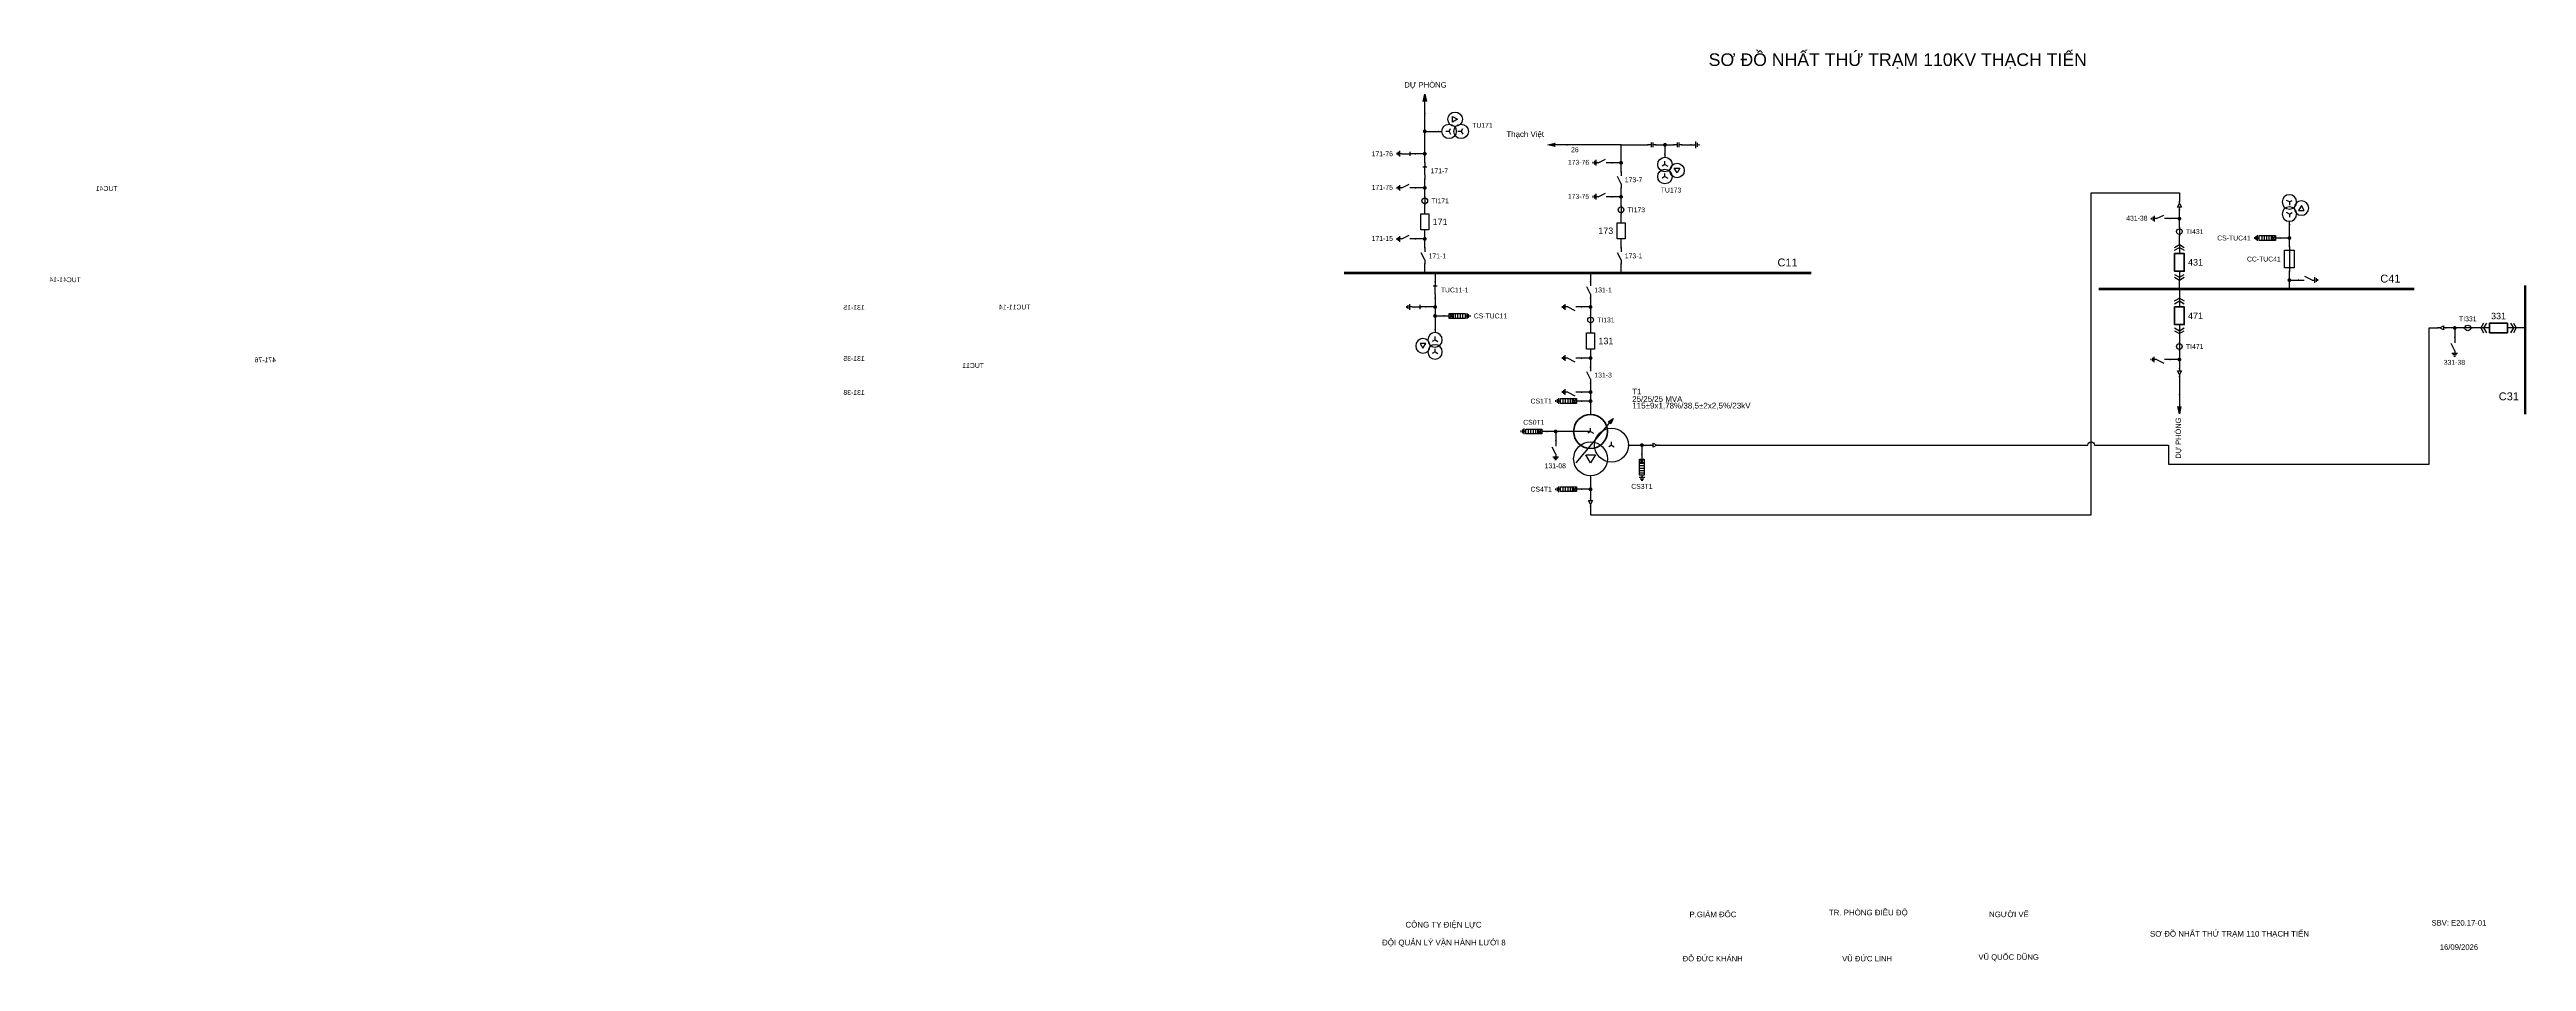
# Model space of a CAD drawing. Header units: millimetres. Extents: x -357 to 411, y 7 to 290.
import ezdxf

# ---------------------------------------------------------------- set-up
doc = ezdxf.new("R2010")
doc.units = ezdxf.units.MM
for name, color, linetype, lineweight in [('BUSBAR_110KV', 1, 'Continuous', 50), ('BUSBAR_22KV', 5, 'Continuous', 50), ('BUSBAR_35KV', 30, 'Continuous', 50), ('GROUND', 3, 'Continuous', 25), ('HV_110KV', 1, 'Continuous', 25), ('MV_22KV', 5, 'Continuous', 25), ('MV_35KV', 30, 'Continuous', 25)]:
    doc.layers.add(name, color=color, linetype=linetype, lineweight=lineweight)
doc.layers.add('SYM_PORTS', color=8, linetype='Continuous', plot=False)
doc.layers.add('TEXT', color=7, linetype='Continuous')
doc.styles.add('SLD_TEXT', font='arial.ttf')

# ---------------------------------------------------------------- blocks, each defined once
blk = doc.blocks.new('SYM_DISCONNECTOR_OPEN')
at = {"lineweight": 25}
for points in [[(0, -1.25), (-1.125, 1)], [(0, 2.5), (0, 1.25)], [(0, -1.25), (0, -2.5)]]:
    blk.add_lwpolyline(points, dxfattribs=at)
at = {"layer": 'SYM_PORTS'}
for p in [(0, 2.5), (0, -2.5)]:
    blk.add_point(p, dxfattribs=at)
blk.add_attdef('DEVICE_CODE', (1, -0.5), '', height=2)
blk = doc.blocks.new('SYM_EARTHING_SWITCH_OPEN')
at = {"lineweight": 25}
for points in [[(0, -1.25), (-1.125, 1)], [(0, 3), (0, 1.25)], [(-0.875, -2), (0.875, -2)], [(-0.5625, -2.4375), (0.5625, -2.4375)], [(-0.25, -2.875), (0.25, -2.875)], [(0, -1.25), (0, -2)]]:
    blk.add_lwpolyline(points, dxfattribs=at)
at = {"layer": 'SYM_PORTS'}
blk.add_point((0, 3), dxfattribs=at)
blk.add_attdef('DEVICE_CODE', (1.875, 0), '', height=2)
blk = doc.blocks.new('SYM_CIRCUIT_BREAKER')
at = {"lineweight": 25}
blk.add_lwpolyline([(-1.25, 2.5), (1.25, 2.5), (1.25, -2.5), (-1.25, -2.5)], close=True, dxfattribs=at)
at = {"layer": 'SYM_PORTS'}
for p in [(0, 2.5), (0, -2.5)]:
    blk.add_point(p, dxfattribs=at)
blk.add_attdef('DEVICE_CODE', (2.25, -0.5), '', height=2)
at = {"flags": 1}
blk.add_attdef('RATING', (2.25, -3.5), '', height=2, dxfattribs=at)
blk = doc.blocks.new('SYM_CURRENT_TRANSFORMER')
at = {"lineweight": 25}
blk.add_lwpolyline([(0, 1.25), (0, -1.25)], dxfattribs=at)
blk.add_circle((0, 0), 0.875, dxfattribs=at)
at = {"layer": 'SYM_PORTS'}
for p in [(0, 1.25), (0, -1.25)]:
    blk.add_point(p, dxfattribs=at)
blk.add_attdef('DEVICE_CODE', (1.875, -1.75), '', height=2)
at = {"flags": 1}
blk.add_attdef('RATIO', (1.875, -4.75), '', height=2, dxfattribs=at)
blk = doc.blocks.new('SYM_DISCONNECTOR_CLOSED')
at = {"lineweight": 25}
for points in [[(-0.625, 1.25), (0.625, 1.25)], [(0, 2.5), (0, 1.25)], [(0, -1.25), (0, 1.5)], [(0, -1.25), (0, -2.5)]]:
    blk.add_lwpolyline(points, dxfattribs=at)
at = {"layer": 'SYM_PORTS'}
for p in [(0, 2.5), (0, -2.5)]:
    blk.add_point(p, dxfattribs=at)
blk.add_attdef('DEVICE_CODE', (1.625, -0.5), '', height=2)
blk = doc.blocks.new('SYM_EARTHING_SWITCH_CLOSED')
at = {"lineweight": 25}
for points in [[(-0.625, 1.25), (0.625, 1.25)], [(0, 3), (0, 1.25)], [(0, -1.25), (0, 1.5)], [(-0.875, -2), (0.875, -2)], [(-0.5625, -2.4375), (0.5625, -2.4375)], [(-0.25, -2.875), (0.25, -2.875)], [(0, -1.25), (0, -2)]]:
    blk.add_lwpolyline(points, dxfattribs=at)
at = {"layer": 'SYM_PORTS'}
blk.add_point((0, 3), dxfattribs=at)
blk.add_attdef('DEVICE_CODE', (1.875, 0), '', height=2)
blk = doc.blocks.new('SYM_VOLTAGE_TRANSFORMER')
at = {"lineweight": 25}
for points in [[(0, 1.375), (-0.8625, 0.875)], [(0, 4.625), (0, 3.625)], [(0, 1.375), (0, 2.375)], [(0, 1.375), (0.8625, 0.875)], [(0, -2.375), (-0.8625, -2.875)], [(0, -2.375), (0, -1.375)], [(0, -2.375), (0.8625, -2.875)]]:
    blk.add_lwpolyline(points, dxfattribs=at)
blk.add_lwpolyline([(2.875, 0.25), (4.625, 0.25), (3.75, -1.25)], close=True, dxfattribs=at)
for centre in [(0, 1.375), (3.75, -0.5), (0, -2.375)]:
    blk.add_circle(centre, 2.25, dxfattribs=at)
at = {"layer": 'SYM_PORTS'}
blk.add_point((0, 4.625), dxfattribs=at)
blk.add_attdef('DEVICE_CODE', (7, 1.625), '', height=2)
at = {"flags": 1}
blk.add_attdef('RATIO', (7, -1.375), '', height=2, dxfattribs=at)
blk = doc.blocks.new('SYM_LINE_FEEDER_ARROW')
blk.add_hatch(color=7).paths.add_polyline_path([(0, -3), (-0.5, -0.75), (0, -1.25), (0.5, -0.75)])
at = {"lineweight": 25}
blk.add_lwpolyline([(0, 3), (0, -1.25)], dxfattribs=at)
blk.add_lwpolyline([(0, -3), (-0.5, -0.75), (0, -1.25), (0.5, -0.75)], close=True, dxfattribs=at)
at = {"layer": 'SYM_PORTS'}
blk.add_point((0, 3), dxfattribs=at)
blk.add_attdef('LINE_NAME', (1.5, 0), '', height=2)
blk = doc.blocks.new('SYM_COUPLING_CAPACITOR')
at = {"lineweight": 25}
for points in [[(-0.75, 0.25), (0.75, 0.25)], [(0, 1.25), (0, 0.25)], [(-0.75, -0.25), (0.75, -0.25)], [(0, -0.25), (0, -1.25)]]:
    blk.add_lwpolyline(points, dxfattribs=at)
at = {"layer": 'SYM_PORTS'}
for p in [(0, 1.25), (0, -1.25)]:
    blk.add_point(p, dxfattribs=at)
blk.add_attdef('DEVICE_CODE', (1.75, -1.75), '', height=2)
blk = doc.blocks.new('SYM_GROUND_SYMBOL')
at = {"lineweight": 25}
for points in [[(0, 1.25), (0, -0.25)], [(-1, -0.25), (1, -0.25)], [(-0.625, -0.75), (0.625, -0.75)], [(-0.25, -1.25), (0.25, -1.25)]]:
    blk.add_lwpolyline(points, dxfattribs=at)
at = {"layer": 'SYM_PORTS'}
blk.add_point((0, 1.25), dxfattribs=at)
blk = doc.blocks.new('SYM_SURGE_ARRESTER')
at = {"lineweight": 25}
for points in [[(-0.75, 2.5), (0.75, 2.5), (0.75, 1.25), (-0.75, 1.25)], [(-0.75, 1.25), (0.75, 1.25), (0.75, -2.5), (-0.75, -2.5)]]:
    blk.add_lwpolyline(points, close=True, dxfattribs=at)
for points in [[(-0.75, 2.5), (0.75, 1.25)], [(0.75, 2.5), (-0.75, 1.25)], [(-0.75, 0.5), (0.75, 0.5)], [(0, 4), (0, 2.5)], [(-0.875, -3.125), (0.875, -3.125)], [(-0.75, -0.25), (0.75, -0.25)], [(-0.75, -1), (0.75, -1)], [(-0.75, -1.75), (0.75, -1.75)], [(-0.5625, -3.5625), (0.5625, -3.5625)], [(-0.25, -4), (0.25, -4)], [(0, -2.5), (0, -3.125)]]:
    blk.add_lwpolyline(points, dxfattribs=at)
at = {"layer": 'SYM_PORTS'}
blk.add_point((0, 4), dxfattribs=at)
blk.add_attdef('DEVICE_CODE', (1.875, 1), '', height=2)
blk = doc.blocks.new('SYM_TRANSFORMER_3W')
blk.add_hatch(color=7).paths.add_polyline_path([(3.75, 8.25), (3.0125, 6.575), (2.2375, 7.225)])
at = {"lineweight": 25}
for points in [[(3.75, 8.25), (3.0125, 6.575), (2.2375, 7.225)], [(-4.75, -3), (-1.75, -3), (-3.25, -5.5)]]:
    blk.add_lwpolyline(points, close=True, dxfattribs=at)
for points in [[(-3.25, 4.25), (-8.5, 4.25)], [(-7.75, -5.5), (3.0125, 7.35)], [(-3.25, 4.25), (-4.1125, 3.75)], [(-3.25, 4.25), (-3.25, 5.25)], [(-3.25, 4.25), (-2.3875, 3.75)], [(3.25, 0), (2.3875, -0.5)], [(3.25, 0), (3.25, 1)], [(3.25, 0), (4.1125, -0.5)]]:
    blk.add_lwpolyline(points, dxfattribs=at)
at = {"lineweight": 50}
blk.add_circle((-3.25, 4.25), 5.25, dxfattribs=at)
at = {"lineweight": 25}
for centre in [(-3.25, -4.25), (3.25, 0)]:
    blk.add_circle(centre, 5.25, dxfattribs=at)
at = {"layer": 'SYM_PORTS'}
for p in [(-3.25, 9.5), (-8.5, 4.25), (8.5, 0), (-3.25, -9.5)]:
    blk.add_point(p, dxfattribs=at)
blk.add_attdef('DEVICE_CODE', (9.5, 6.5), '', height=2)
at = {"flags": 1}
for tag, p in [('VOLTAGE_RATIO', (9.5, 0.5)), ('POWER', (9.5, 3.5))]:
    blk.add_attdef(tag, p, '', height=2, dxfattribs=at)
blk = doc.blocks.new('SYM_CABLE_TERMINATION')
at = {"lineweight": 25}
blk.add_lwpolyline([(-0.625, 0.5), (0.625, 0.5), (0, -0.625)], close=True, dxfattribs=at)
for points in [[(0, 1.25), (0, 0.5)], [(0, -0.625), (0, -1.25)]]:
    blk.add_lwpolyline(points, dxfattribs=at)
at = {"layer": 'SYM_PORTS'}
for p in [(0, 1.25), (0, -1.25)]:
    blk.add_point(p, dxfattribs=at)
blk = doc.blocks.new('SYM_DRAWOUT_BREAKER')
at = {"lineweight": 25}
for points in [[(-1.5, 4.625), (0, 5.5), (1.5, 4.625)], [(-1.5, 3.75), (0, 4.625), (1.5, 3.75)], [(0, 5.5), (0, 2.75)], [(-1.5, -3.75), (0, -4.625), (1.5, -3.75)], [(-1.5, -4.625), (0, -5.5), (1.5, -4.625)], [(0, -2.75), (0, -5.5)]]:
    blk.add_lwpolyline(points, dxfattribs=at)
at = {"lineweight": 35}
blk.add_lwpolyline([(-1.5, 2.75), (1.5, 2.75), (1.5, -2.75), (-1.5, -2.75)], close=True, dxfattribs=at)
at = {"layer": 'SYM_PORTS'}
for p in [(0, 5.5), (0, -5.5)]:
    blk.add_point(p, dxfattribs=at)
blk.add_attdef('DEVICE_CODE', (2.5, 2.5), '', height=2)
at = {"flags": 1}
blk.add_attdef('RATING', (2.5, -0.5), '', height=2, dxfattribs=at)
blk = doc.blocks.new('SYM_FUSE_DISCONNECTOR')
at = {"lineweight": 25}
blk.add_lwpolyline([(-1.5, 2.75), (1.5, 2.75), (1.5, -2.75), (-1.5, -2.75)], close=True, dxfattribs=at)
blk.add_lwpolyline([(0, 3.75), (0, -3.75)], dxfattribs=at)
at = {"layer": 'SYM_PORTS'}
for p in [(0, 3.75), (0, -3.75)]:
    blk.add_point(p, dxfattribs=at)
blk.add_attdef('DEVICE_CODE', (2.5, 0.75), '', height=2)
at = {"flags": 1}
blk.add_attdef('RATING', (2.5, -2.25), '', height=2, dxfattribs=at)

msp = doc.modelspace()

# ---------------------------------------------------------------- hatches: boundary and pattern name
at = {"layer": 'HV_110KV'}
h = msp.add_hatch(color=7, dxfattribs=at)
edge = h.paths.add_edge_path()
edge.add_arc((69.38, 264.7), 0.6, 0, 360)
h = msp.add_hatch(color=7, dxfattribs=at)
edge = h.paths.add_edge_path()
edge.add_arc((69.38, 257.75), 0.6, 0, 360)
h = msp.add_hatch(color=7, dxfattribs=at)
edge = h.paths.add_edge_path()
edge.add_arc((130.24, 254.97), 0.6, 0, 360)
h = msp.add_hatch(color=7, dxfattribs=at)
edge = h.paths.add_edge_path()
edge.add_arc((143.85, 260.53), 0.6, 0, 360)
h = msp.add_hatch(color=7, dxfattribs=at)
edge = h.paths.add_edge_path()
edge.add_arc((69.38, 247.19), 0.6, 0, 360)
h = msp.add_hatch(color=7, dxfattribs=at)
edge = h.paths.add_edge_path()
edge.add_arc((130.24, 244.41), 0.6, 0, 360)
h = msp.add_hatch(color=7, dxfattribs=at)
edge = h.paths.add_edge_path()
edge.add_arc((69.38, 231.35), 0.6, 0, 360)
h = msp.add_hatch(color=7, dxfattribs=at)
edge = h.paths.add_edge_path()
edge.add_arc((72.56, 210.23), 0.6, 0, 360)
h = msp.add_hatch(color=7, dxfattribs=at)
edge = h.paths.add_edge_path()
edge.add_arc((72.56, 207.45), 0.6, 0, 360)
h = msp.add_hatch(color=7, dxfattribs=at)
edge = h.paths.add_edge_path()
edge.add_arc((120.79, 210.23), 0.6, 0, 360)
h = msp.add_hatch(color=7, dxfattribs=at)
edge = h.paths.add_edge_path()
edge.add_arc((120.79, 194.39), 0.6, 0, 360)
h = msp.add_hatch(color=7, dxfattribs=at)
edge = h.paths.add_edge_path()
edge.add_arc((120.79, 183.83), 0.6, 0, 360)
h = msp.add_hatch(color=7, dxfattribs=at)
edge = h.paths.add_edge_path()
edge.add_arc((120.79, 181.05), 0.6, 0, 360)
h = msp.add_hatch(color=7, dxfattribs=at)
edge = h.paths.add_edge_path()
edge.add_arc((109.98, 171.63), 0.6, 0, 360)
at = {"layer": 'MV_22KV'}
h = msp.add_hatch(color=7, dxfattribs=at)
edge = h.paths.add_edge_path()
edge.add_arc((303.37, 237.63), 0.6, 0, 360)
h = msp.add_hatch(color=7, dxfattribs=at)
edge = h.paths.add_edge_path()
edge.add_arc((337.48, 231.63), 0.6, 0, 360)
h = msp.add_hatch(color=7, dxfattribs=at)
edge = h.paths.add_edge_path()
edge.add_arc((337.48, 218.57), 0.6, 0, 360)
h = msp.add_hatch(color=7, dxfattribs=at)
edge = h.paths.add_edge_path()
edge.add_arc((303.37, 193.95), 0.6, 0, 360)
h = msp.add_hatch(color=7, dxfattribs=at)
edge = h.paths.add_edge_path()
edge.add_arc((120.79, 153.71), 0.6, 0, 360)
at = {"layer": 'MV_35KV'}
h = msp.add_hatch(color=7, dxfattribs=at)
edge = h.paths.add_edge_path()
edge.add_arc((388.77, 203.73), 0.6, 0, 360)
h = msp.add_hatch(color=7, dxfattribs=at)
edge = h.paths.add_edge_path()
edge.add_arc((136.7, 167.38), 0.6, 0, 360)

# ---------------------------------------------------------------- linework, layer by layer
at = {"layer": 'BUSBAR_110KV', "const_width": 0.777}
msp.add_lwpolyline([(44.36, 220.79), (189.26, 220.79)], dxfattribs=at)
at = {"layer": 'BUSBAR_22KV', "const_width": 0.777}
msp.add_lwpolyline([(278.35, 215.79), (376.2, 215.79)], dxfattribs=at)
at = {"layer": 'BUSBAR_35KV', "const_width": 0.777}
msp.add_lwpolyline([(410.61, 216.98), (410.61, 176.95)], dxfattribs=at)
at = {"layer": 'GROUND'}
msp.add_lwpolyline([(149.13, 260.53), (151.91, 260.53)], dxfattribs=at)
at = {"layer": 'HV_110KV'}
for points in [[(69.38, 264.7), (69.38, 270.26)], [(69.38, 257.75), (69.38, 264.7)], [(69.38, 264.7), (73.64, 264.7)], [(69.38, 257.75), (66.54, 257.75)], [(69.38, 254.97), (69.38, 257.75)], [(130.24, 260.53), (113.56, 260.53)], [(130.24, 254.97), (127.39, 254.97)], [(130.24, 254.97), (130.24, 260.53)], [(130.24, 260.53), (138.57, 260.53)], [(130.24, 252.19), (130.24, 254.97)], [(141.07, 260.53), (143.85, 260.53)], [(143.85, 260.53), (143.85, 257.69)], [(143.85, 260.53), (146.63, 260.53)], [(69.38, 247.19), (66.54, 247.19)], [(69.38, 247.19), (69.38, 249.97)], [(69.38, 244.41), (69.38, 247.19)], [(130.24, 244.41), (130.24, 247.19)], [(69.38, 239.13), (69.38, 241.91)], [(130.24, 244.41), (127.39, 244.41)], [(130.24, 241.63), (130.24, 244.41)], [(130.24, 236.35), (130.24, 239.13)], [(69.38, 231.35), (66.54, 231.35)], [(69.38, 231.35), (69.38, 234.13)], [(69.38, 228.57), (69.38, 231.35)], [(130.24, 228.57), (130.24, 231.35)], [(69.38, 220.79), (69.38, 223.57)], [(130.24, 220.79), (130.24, 223.57)], [(72.56, 220.79), (72.56, 218.01)], [(120.79, 220.79), (120.79, 218.01)], [(72.56, 210.23), (69.71, 210.23)], [(72.56, 213.01), (72.56, 210.23)], [(72.56, 210.23), (72.56, 207.45)], [(72.56, 207.45), (75.4, 207.45)], [(72.56, 207.45), (72.56, 203.28)], [(120.79, 210.23), (117.94, 210.23)], [(120.79, 213.01), (120.79, 210.23)], [(120.79, 210.23), (120.79, 207.45)], [(120.79, 204.95), (120.79, 202.17)], [(120.79, 194.39), (117.94, 194.39)], [(120.79, 197.17), (120.79, 194.39)], [(120.79, 194.39), (120.79, 191.61)], [(120.79, 186.61), (120.79, 183.83)], [(120.79, 183.83), (117.94, 183.83)], [(120.79, 181.05), (117.94, 181.05)], [(120.79, 183.83), (120.79, 181.05)], [(120.79, 181.05), (120.79, 176.88)], [(109.98, 171.63), (107.2, 171.63)], [(115.54, 171.63), (109.98, 171.63)], [(109.98, 171.63), (109.98, 168.79)]]:
    msp.add_lwpolyline(points, dxfattribs=at)
at = {"layer": 'MV_22KV'}
for points in [[(120.79, 148.43), (120.79, 145.73), (276, 145.73), (276, 245.61), (303.37, 245.61), (303.37, 242.91)], [(303.37, 237.63), (303.37, 240.41)], [(303.37, 237.63), (300.53, 237.63)], [(303.37, 234.85), (303.37, 237.63)], [(303.37, 229.57), (303.37, 232.35)], [(337.48, 231.63), (334.64, 231.63)], [(337.48, 231.63), (337.48, 235.8)], [(337.48, 228.85), (337.48, 231.63)], [(303.37, 215.79), (303.37, 218.57)], [(303.37, 215.79), (303.37, 213.01)], [(337.48, 218.57), (337.48, 221.35)], [(337.48, 215.79), (337.48, 218.57)], [(337.48, 218.57), (340.32, 218.57)], [(303.37, 202.01), (303.37, 199.23)], [(303.37, 193.95), (300.53, 193.95)], [(303.37, 196.73), (303.37, 193.95)], [(303.37, 193.95), (303.37, 191.17)], [(303.37, 188.67), (303.37, 183.11)], [(120.79, 153.71), (117.94, 153.71)], [(120.79, 157.88), (120.79, 153.71)], [(120.79, 153.71), (120.79, 150.93)]]:
    msp.add_lwpolyline(points, dxfattribs=at)
at = {"layer": 'MV_35KV'}
msp.add_lwpolyline([(141.98, 167.38), (144.68, 167.38), (275, 167.38, -1), (277, 167.38), (300, 167.38), (300, 161.53), (380.79, 161.53), (380.79, 203.73), (383.49, 203.73)], format="xyb", dxfattribs=at)
for points in [[(388.77, 203.73), (385.99, 203.73)], [(391.55, 203.73), (388.77, 203.73)], [(388.77, 203.73), (388.77, 200.89)], [(396.83, 203.73), (394.05, 203.73)], [(410.61, 203.73), (407.83, 203.73)], [(132.54, 167.38), (136.7, 167.38)], [(136.7, 167.38), (136.7, 164.54)], [(136.7, 167.38), (139.48, 167.38)]]:
    msp.add_lwpolyline(points, dxfattribs=at)

# ---------------------------------------------------------------- block references
at = {"layer": 'GROUND'}
for name, p, rotation in [('SYM_COUPLING_CAPACITOR', (147.88, 260.53), 270), ('SYM_GROUND_SYMBOL', (153.16, 260.53), 90)]:
    msp.add_blockref(name, p, dxfattribs=dict(at, rotation=rotation))
at = {"layer": 'HV_110KV'}
for name, p, rotation in [('SYM_LINE_FEEDER_ARROW', (69.38, 273.26), 180), ('SYM_COUPLING_CAPACITOR', (139.82, 260.53), 270), ('SYM_LINE_FEEDER_ARROW', (110.56, 260.53), 270)]:
    msp.add_blockref(name, p, dxfattribs=dict(at, rotation=rotation))
ref = msp.add_blockref('SYM_VOLTAGE_TRANSFORMER', (78.27, 264.7), dxfattribs=dict(at, rotation=90))
ref.add_attrib('DEVICE_CODE', 'TU171', (84.07, 265.83), dxfattribs={"layer": 'TEXT', "height": 1.517, "style": 'SLD_TEXT'})
ref = msp.add_blockref('SYM_EARTHING_SWITCH_CLOSED', (63.54, 257.75), dxfattribs=dict(at, rotation=270))
ref.add_attrib('DEVICE_CODE', '171-76', (52.9, 257), dxfattribs={"layer": 'TEXT', "height": 1.517, "style": 'SLD_TEXT'})
ref = msp.add_blockref('SYM_DISCONNECTOR_CLOSED', (69.38, 252.47), dxfattribs=at)
ref.add_attrib('DEVICE_CODE', '171-7', (71.18, 251.71), dxfattribs={"layer": 'TEXT', "height": 1.517, "style": 'SLD_TEXT'})
ref = msp.add_blockref('SYM_EARTHING_SWITCH_OPEN', (124.39, 254.97), dxfattribs=dict(at, rotation=270))
ref.add_attrib('DEVICE_CODE', '173-76', (113.75, 254.35), dxfattribs={"layer": 'TEXT', "height": 1.517, "style": 'SLD_TEXT'})
ref = msp.add_blockref('SYM_VOLTAGE_TRANSFORMER', (143.85, 253.06), dxfattribs=at)
ref.add_attrib('DEVICE_CODE', 'TU173', (142.55, 245.74), dxfattribs={"layer": 'TEXT', "height": 1.517, "style": 'SLD_TEXT'})
ref = msp.add_blockref('SYM_EARTHING_SWITCH_OPEN', (63.54, 247.19), dxfattribs=dict(at, rotation=270))
ref.add_attrib('DEVICE_CODE', '171-75', (52.9, 246.57), dxfattribs={"layer": 'TEXT', "height": 1.517, "style": 'SLD_TEXT'})
ref = msp.add_blockref('SYM_DISCONNECTOR_OPEN', (130.24, 249.69), dxfattribs=at)
ref.add_attrib('DEVICE_CODE', '173-7', (131.41, 248.94), dxfattribs={"layer": 'TEXT', "height": 1.517, "style": 'SLD_TEXT'})
ref = msp.add_blockref('SYM_CIRCUIT_BREAKER', (69.38, 236.63), dxfattribs=at)
ref.add_attrib('DEVICE_CODE', '171', (71.8, 235.63), dxfattribs={"layer": 'TEXT', "height": 1.996, "style": 'SLD_TEXT'})
ref = msp.add_blockref('SYM_CURRENT_TRANSFORMER', (69.38, 243.16), dxfattribs=at)
ref.add_attrib('DEVICE_CODE', 'TI171', (71.43, 242.4), dxfattribs={"layer": 'TEXT', "height": 1.517, "style": 'SLD_TEXT'})
ref = msp.add_blockref('SYM_EARTHING_SWITCH_OPEN', (124.39, 244.41), dxfattribs=dict(at, rotation=270))
ref.add_attrib('DEVICE_CODE', '173-75', (113.75, 243.79), dxfattribs={"layer": 'TEXT', "height": 1.517, "style": 'SLD_TEXT'})
ref = msp.add_blockref('SYM_CURRENT_TRANSFORMER', (130.24, 240.38), dxfattribs=at)
ref.add_attrib('DEVICE_CODE', 'TI173', (132.28, 239.63), dxfattribs={"layer": 'TEXT', "height": 1.517, "style": 'SLD_TEXT'})
ref = msp.add_blockref('SYM_EARTHING_SWITCH_OPEN', (63.54, 231.35), dxfattribs=dict(at, rotation=270))
ref.add_attrib('DEVICE_CODE', '171-15', (52.9, 230.73), dxfattribs={"layer": 'TEXT', "height": 1.517, "style": 'SLD_TEXT'})
ref = msp.add_blockref('SYM_CIRCUIT_BREAKER', (130.24, 233.85), dxfattribs=at)
ref.add_attrib('DEVICE_CODE', '173', (123.17, 232.87), dxfattribs={"layer": 'TEXT', "height": 1.997, "style": 'SLD_TEXT'})
ref = msp.add_blockref('SYM_DISCONNECTOR_OPEN', (69.38, 226.07), dxfattribs=at)
ref.add_attrib('DEVICE_CODE', '171-1', (70.55, 225.31), dxfattribs={"layer": 'TEXT', "height": 1.517, "style": 'SLD_TEXT'})
ref = msp.add_blockref('SYM_DISCONNECTOR_OPEN', (130.24, 226.07), dxfattribs=at)
ref.add_attrib('DEVICE_CODE', '173-1', (131.41, 225.32), dxfattribs={"layer": 'TEXT', "height": 1.517, "style": 'SLD_TEXT'})
ref = msp.add_blockref('SYM_DISCONNECTOR_CLOSED', (72.56, 215.51), dxfattribs=at)
ref.add_attrib('DEVICE_CODE', 'TUC11-1', (74.35, 214.75), dxfattribs={"layer": 'TEXT', "height": 1.517, "style": 'SLD_TEXT'})
ref = msp.add_blockref('SYM_DISCONNECTOR_OPEN', (120.79, 215.51), dxfattribs=at)
ref.add_attrib('DEVICE_CODE', '131-1', (121.96, 214.76), dxfattribs={"layer": 'TEXT', "height": 1.517, "style": 'SLD_TEXT'})
ref = msp.add_blockref('SYM_EARTHING_SWITCH_OPEN', (114.94, 210.23), dxfattribs=dict(at, xscale=-1, rotation=270))
ref.add_attrib('DEVICE_CODE', '131-15', (104.3, 209.36), dxfattribs={"layer": 'TEXT', "extrusion": (0, 0, -1), "height": 1.517, "style": 'SLD_TEXT'})
ref = msp.add_blockref('SYM_EARTHING_SWITCH_CLOSED', (66.71, 210.23), dxfattribs=dict(at, xscale=-1, rotation=270))
ref.add_attrib('DEVICE_CODE', 'TUC11-14', (52.9, 209.47), dxfattribs={"layer": 'TEXT', "extrusion": (0, 0, -1), "height": 1.517, "style": 'SLD_TEXT'})
ref = msp.add_blockref('SYM_SURGE_ARRESTER', (79.4, 207.45), dxfattribs=dict(at, rotation=90))
ref.add_attrib('DEVICE_CODE', 'CS-TUC11', (84.57, 206.7), dxfattribs={"layer": 'TEXT', "height": 1.517, "style": 'SLD_TEXT'})
ref = msp.add_blockref('SYM_CURRENT_TRANSFORMER', (120.79, 206.2), dxfattribs=at)
ref.add_attrib('DEVICE_CODE', 'TI131', (122.83, 205.45), dxfattribs={"layer": 'TEXT', "height": 1.517, "style": 'SLD_TEXT'})
ref = msp.add_blockref('SYM_VOLTAGE_TRANSFORMER', (72.56, 198.66), dxfattribs=dict(at, xscale=-1))
ref.add_attrib('DEVICE_CODE', 'TUC11', (67.33, 191.32), dxfattribs={"layer": 'TEXT', "extrusion": (0, 0, -1), "height": 1.517, "style": 'SLD_TEXT'})
ref = msp.add_blockref('SYM_CIRCUIT_BREAKER', (120.79, 199.67), dxfattribs=at)
ref.add_attrib('DEVICE_CODE', '131', (123.21, 198.69), dxfattribs={"layer": 'TEXT', "height": 1.997, "style": 'SLD_TEXT'})
ref = msp.add_blockref('SYM_EARTHING_SWITCH_OPEN', (114.94, 194.39), dxfattribs=dict(at, xscale=-1, rotation=270))
ref.add_attrib('DEVICE_CODE', '131-35', (104.3, 193.52), dxfattribs={"layer": 'TEXT', "extrusion": (0, 0, -1), "height": 1.517, "style": 'SLD_TEXT'})
ref = msp.add_blockref('SYM_EARTHING_SWITCH_OPEN', (114.94, 183.83), dxfattribs=dict(at, xscale=-1, rotation=270))
ref.add_attrib('DEVICE_CODE', '131-38', (104.3, 182.96), dxfattribs={"layer": 'TEXT', "extrusion": (0, 0, -1), "height": 1.517, "style": 'SLD_TEXT'})
ref = msp.add_blockref('SYM_TRANSFORMER_3W', (124.04, 167.38), dxfattribs=at)
ref.add_attrib('DEVICE_CODE', 'T1', (133.71, 183.13), dxfattribs={"layer": 'TEXT', "height": 1.75, "style": 'SLD_TEXT'})
ref = msp.add_blockref('SYM_DISCONNECTOR_OPEN', (120.79, 189.11), dxfattribs=at)
ref.add_attrib('DEVICE_CODE', '131-3', (121.96, 188.37), dxfattribs={"layer": 'TEXT', "height": 1.517, "style": 'SLD_TEXT'})
ref = msp.add_blockref('SYM_SURGE_ARRESTER', (113.94, 181.05), dxfattribs=dict(at, rotation=270))
ref.add_attrib('DEVICE_CODE', 'CS1T1', (102.18, 180.3), dxfattribs={"layer": 'TEXT', "height": 1.517, "style": 'SLD_TEXT'})
ref = msp.add_blockref('SYM_SURGE_ARRESTER', (103.2, 171.63), dxfattribs=dict(at, rotation=270))
ref.add_attrib('DEVICE_CODE', 'CS0T1', (99.9, 173.71), dxfattribs={"layer": 'TEXT', "height": 1.517, "style": 'SLD_TEXT'})
ref = msp.add_blockref('SYM_EARTHING_SWITCH_OPEN', (109.98, 165.79), dxfattribs=at)
ref.add_attrib('DEVICE_CODE', '131-08', (106.55, 160.22), dxfattribs={"layer": 'TEXT', "height": 1.517, "style": 'SLD_TEXT'})
at = {"layer": 'MV_22KV'}
ref = msp.add_blockref('SYM_VOLTAGE_TRANSFORMER', (337.48, 240.43), dxfattribs=dict(at, xscale=-1, rotation=180))
ref.add_attrib('DEVICE_CODE', 'TUC41', (336, 246.25), dxfattribs={"layer": 'TEXT', "extrusion": (0, 0, -1), "height": 1.517, "style": 'SLD_TEXT'})
ref = msp.add_blockref('SYM_EARTHING_SWITCH_OPEN', (297.53, 237.63), dxfattribs=dict(at, rotation=270))
ref.add_attrib('DEVICE_CODE', '431-38', (286.89, 237.01), dxfattribs={"layer": 'TEXT', "height": 1.517, "style": 'SLD_TEXT'})
at = {"layer": 'MV_22KV', "rotation": 180}
msp.add_blockref('SYM_CABLE_TERMINATION', (303.37, 241.66), dxfattribs=at)
at = {"layer": 'MV_22KV'}
ref = msp.add_blockref('SYM_CURRENT_TRANSFORMER', (303.37, 233.6), dxfattribs=at)
ref.add_attrib('DEVICE_CODE', 'TI431', (305.42, 232.85), dxfattribs={"layer": 'TEXT', "height": 1.517, "style": 'SLD_TEXT'})
ref = msp.add_blockref('SYM_SURGE_ARRESTER', (330.64, 231.63), dxfattribs=dict(at, rotation=270))
ref.add_attrib('DEVICE_CODE', 'CS-TUC41', (315.11, 230.87), dxfattribs={"layer": 'TEXT', "height": 1.517, "style": 'SLD_TEXT'})
ref = msp.add_blockref('SYM_DRAWOUT_BREAKER', (303.37, 224.07), dxfattribs=at)
ref.add_attrib('DEVICE_CODE', '431', (306.04, 223.09), dxfattribs={"layer": 'TEXT', "height": 1.997, "style": 'SLD_TEXT'})
ref = msp.add_blockref('SYM_FUSE_DISCONNECTOR', (337.48, 225.1), dxfattribs=at)
ref.add_attrib('DEVICE_CODE', 'CC-TUC41', (324.33, 224.34), dxfattribs={"layer": 'TEXT', "height": 1.517, "style": 'SLD_TEXT'})
ref = msp.add_blockref('SYM_EARTHING_SWITCH_OPEN', (343.32, 218.57), dxfattribs=dict(at, xscale=-1, rotation=90))
ref.add_attrib('DEVICE_CODE', 'TUC41-14', (347.37, 217.94), dxfattribs={"layer": 'TEXT', "extrusion": (0, 0, -1), "height": 1.517, "style": 'SLD_TEXT'})
ref = msp.add_blockref('SYM_DRAWOUT_BREAKER', (303.37, 207.51), dxfattribs=at)
ref.add_attrib('DEVICE_CODE', '471', (306.04, 206.51), dxfattribs={"layer": 'TEXT', "height": 1.996, "style": 'SLD_TEXT'})
ref = msp.add_blockref('SYM_EARTHING_SWITCH_OPEN', (297.53, 193.95), dxfattribs=dict(at, xscale=-1, rotation=270))
ref.add_attrib('DEVICE_CODE', '471-76', (286.89, 193.08), dxfattribs={"layer": 'TEXT', "extrusion": (0, 0, -1), "height": 1.517, "style": 'SLD_TEXT'})
ref = msp.add_blockref('SYM_CURRENT_TRANSFORMER', (303.37, 197.98), dxfattribs=at)
ref.add_attrib('DEVICE_CODE', 'TI471', (305.42, 197.22), dxfattribs={"layer": 'TEXT', "height": 1.517, "style": 'SLD_TEXT'})
for name, p in [('SYM_CABLE_TERMINATION', (303.37, 189.92)), ('SYM_LINE_FEEDER_ARROW', (303.37, 180.11)), ('SYM_CABLE_TERMINATION', (120.79, 149.68))]:
    msp.add_blockref(name, p, dxfattribs=at)
ref = msp.add_blockref('SYM_SURGE_ARRESTER', (113.94, 153.71), dxfattribs=dict(at, rotation=270))
ref.add_attrib('DEVICE_CODE', 'CS4T1', (102.18, 152.96), dxfattribs={"layer": 'TEXT', "height": 1.517, "style": 'SLD_TEXT'})
at = {"layer": 'MV_35KV'}
ref = msp.add_blockref('SYM_DRAWOUT_BREAKER', (402.33, 203.73), dxfattribs=dict(at, rotation=270))
ref.add_attrib('DEVICE_CODE', '331', (400.01, 206.44), dxfattribs={"layer": 'TEXT', "height": 1.997, "style": 'SLD_TEXT'})
for p, rotation in [((384.74, 203.73), 270), ((140.73, 167.38), 90)]:
    msp.add_blockref('SYM_CABLE_TERMINATION', p, dxfattribs=dict(at, rotation=rotation))
ref = msp.add_blockref('SYM_EARTHING_SWITCH_OPEN', (388.77, 197.89), dxfattribs=at)
ref.add_attrib('DEVICE_CODE', '331-38', (385.35, 192.31), dxfattribs={"layer": 'TEXT', "height": 1.517, "style": 'SLD_TEXT'})
ref = msp.add_blockref('SYM_CURRENT_TRANSFORMER', (392.8, 203.73), dxfattribs=dict(at, rotation=270))
ref.add_attrib('DEVICE_CODE', 'TI331', (390.09, 205.8), dxfattribs={"layer": 'TEXT', "height": 1.517, "style": 'SLD_TEXT'})
ref = msp.add_blockref('SYM_SURGE_ARRESTER', (136.7, 160.54), dxfattribs=at)
ref.add_attrib('DEVICE_CODE', 'CS3T1', (133.41, 153.83), dxfattribs={"layer": 'TEXT', "height": 1.517, "style": 'SLD_TEXT'})

# ---------------------------------------------------------------- texts
at = {"layer": 'TEXT', "attachment_point": 7, "style": 'SLD_TEXT'}
for s, insert, char_height in [('SƠ ĐỒ NHẤT THỨ TRẠM 110KV THẠCH TIẾN', (157.4, 284.12), 3.9176), ('DỰ PHÒNG', (63.03, 277.9), 1.704), ('Thạch Việt', (94.69, 262.59), 1.747), ('26', (114.73, 258.23), 1.517), ('C11', (178.74, 222.79), 2.444), ('C41', (365.68, 217.79), 2.444), ('25/25/25 MVA', (133.71, 180.79), 1.7572), ('115±9x1,78%/38,5±2x2,5%/23kV', (133.71, 178.42), 1.7778), ('C31', (402.41, 181.26), 2.446), ('P.GIÁM ĐỐC', (151.46, 20.95), 1.735), ('TR. PHÒNG ĐIỀU ĐỘ', (194.66, 21.14), 1.752), ('NGƯỜI VẼ', (244.39, 20.96), 1.722), ('CÔNG TY ĐIỆN LỰC', (63.39, 17.38), 1.7532), ('SƠ ĐỒ NHẤT THỨ TRẠM 110 THẠCH TIẾN', (294.24, 14.56), 1.7578), ('SBV: E20.17-01', (381.56, 18.34), 1.6981), ('ĐỘI QUẢN LÝ VẬN HÀNH LƯỚI 8', (56.12, 11.73), 1.7654), ('ĐỖ ĐỨC KHÁNH', (149.33, 7.24), 1.6981), ('VŨ ĐỨC LINH', (198.79, 7.24), 1.6981), ('VŨ QUỐC DŨNG', (241.06, 7.29), 1.6981), ('16/09/2026', (384.13, 10.82), 1.698)]:
    msp.add_mtext(s, dxfattribs=dict(at, insert=insert, char_height=char_height))
at = {"layer": 'TEXT', "insert": (304.22, 163.18), "char_height": 1.655, "attachment_point": 7, "rotation": 90, "style": 'SLD_TEXT'}
msp.add_mtext('DỰ PHÒNG', dxfattribs=at)

doc.saveas('drawing.dxf')
